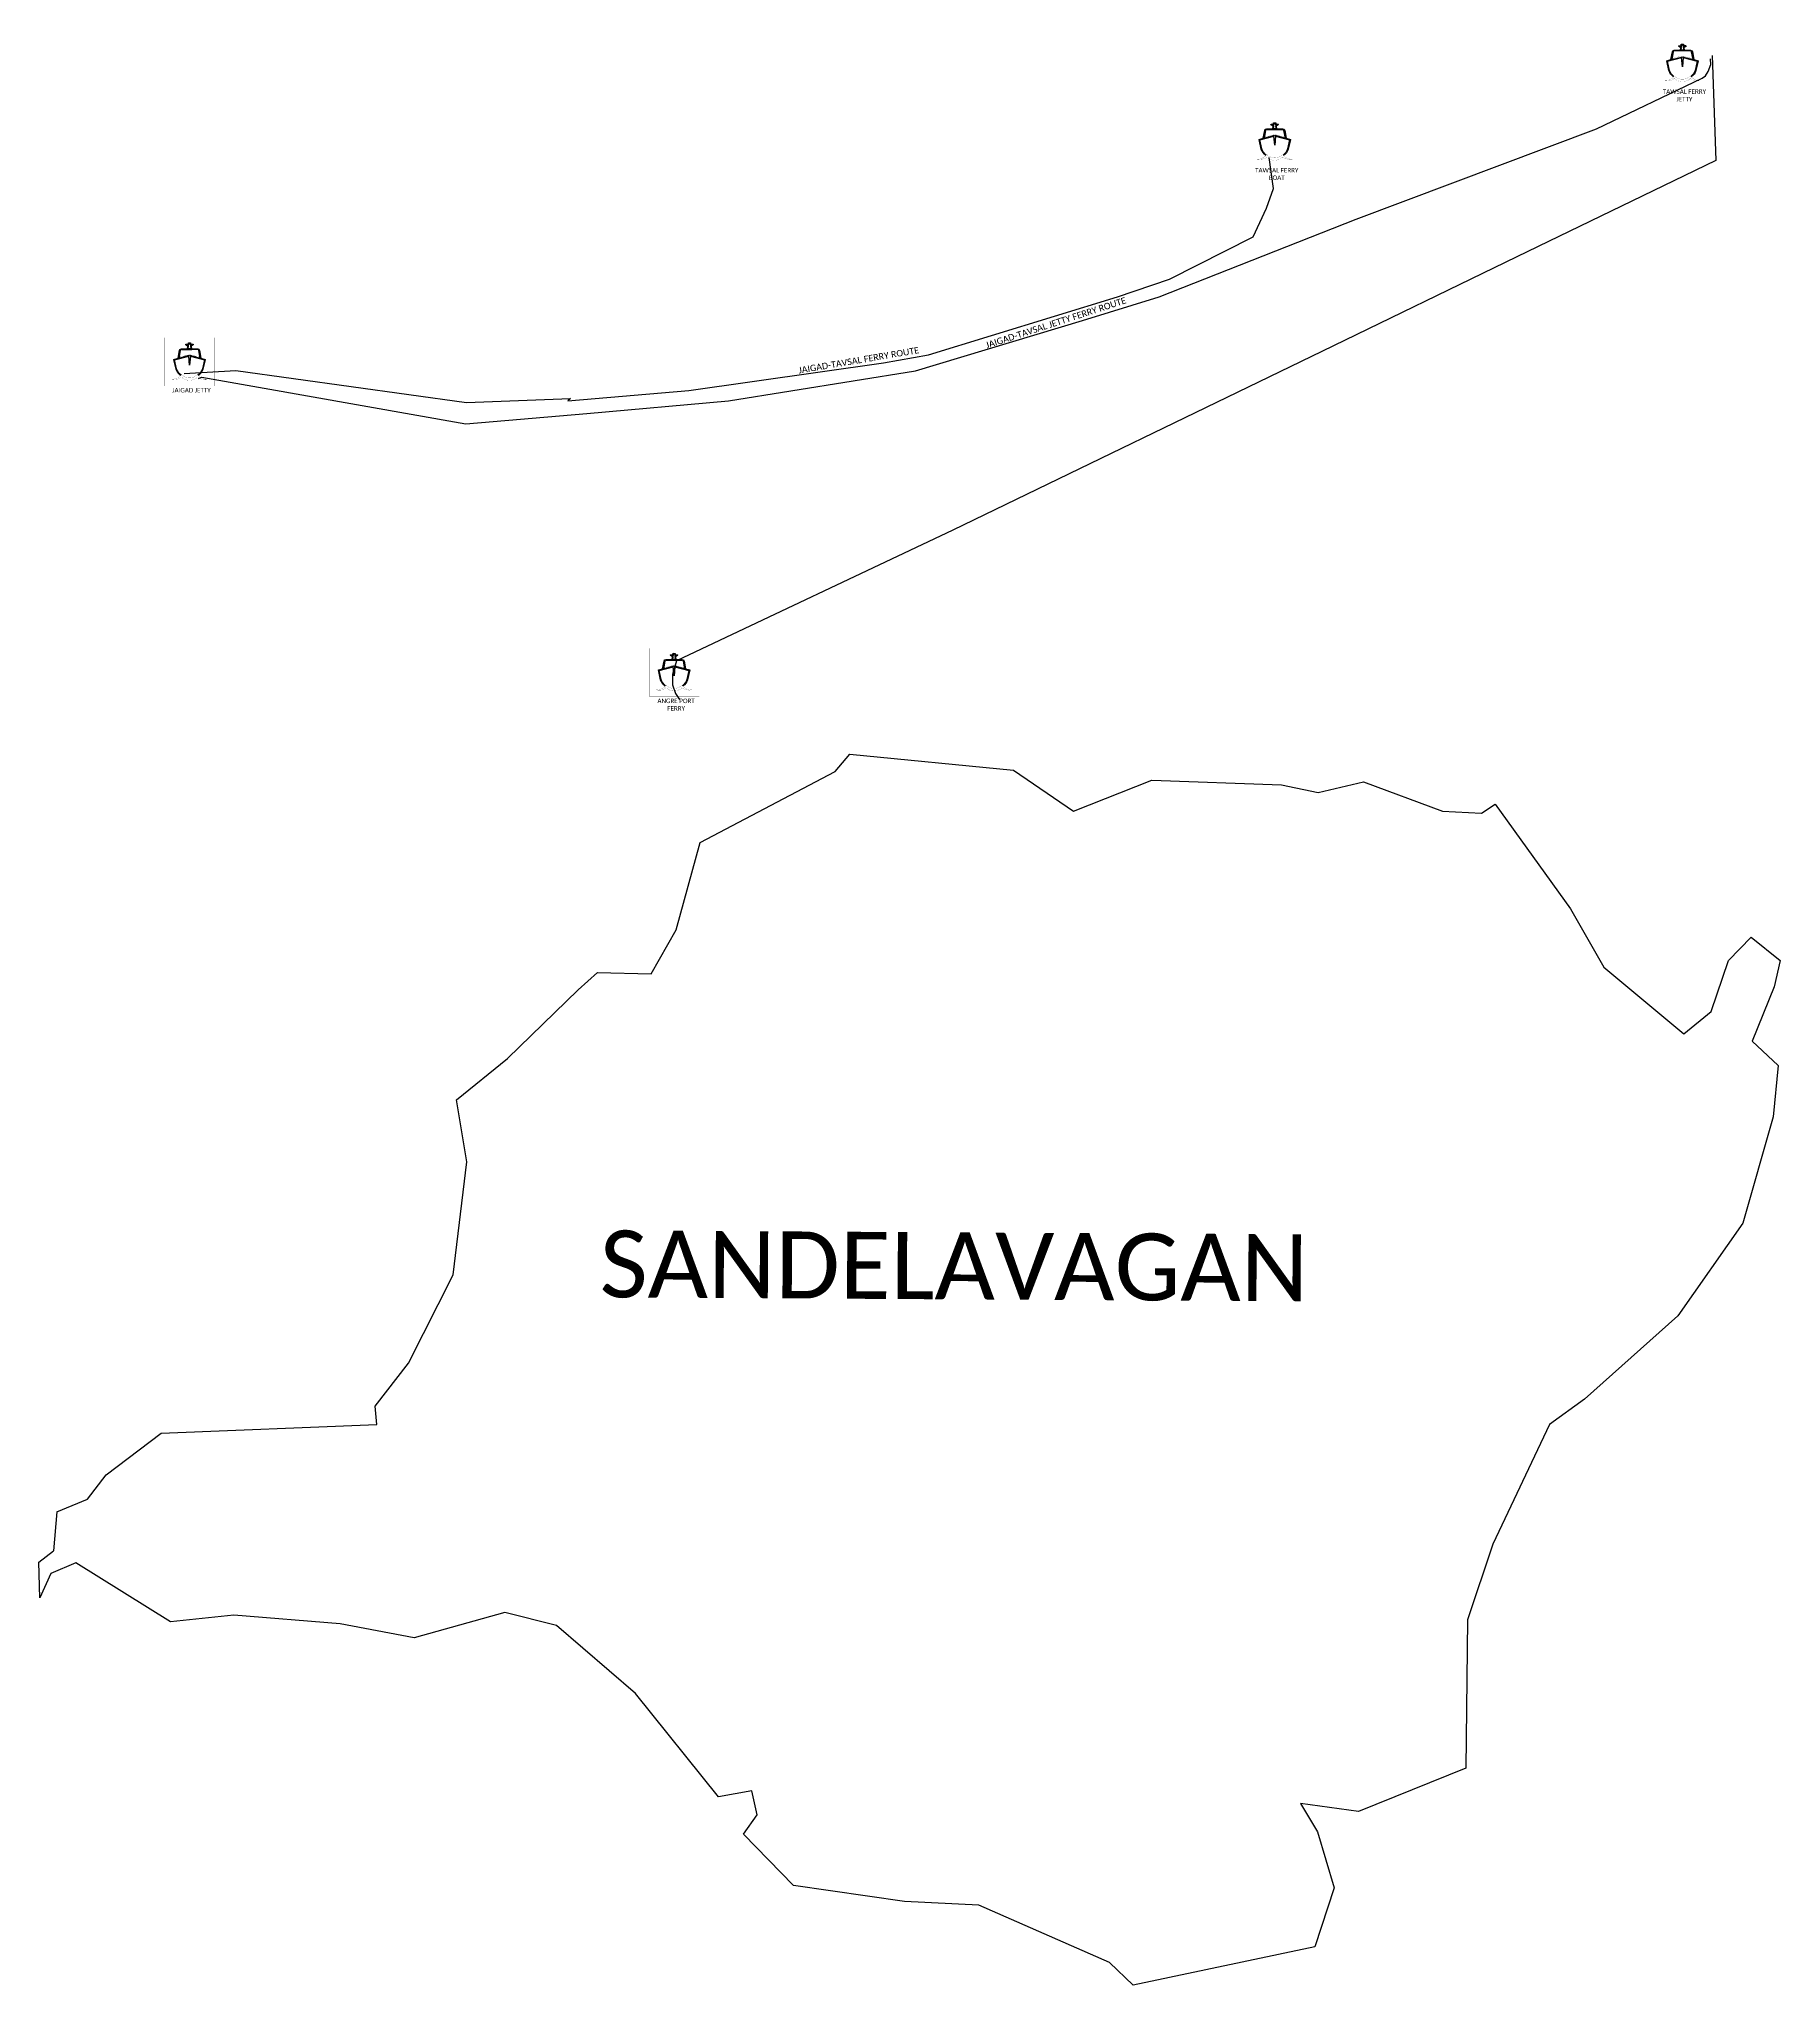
# Model space of a CAD drawing. Header units: metres. Extents: x 310965 to 313670, y 1910114 to 1913137.
import ezdxf

# ---------------------------------------------------------------- set-up
doc = ezdxf.new("R2010")
doc.units = ezdxf.units.M
for name, color, linetype in [('FERRY', 14, 'Continuous'), ('FERRY ROUTE', 5, 'Continuous'), ('FERRY ROUTE TEXT', 7, 'Continuous'), ('JETTY TEXT', 7, 'Continuous'), ('village', 3, 'Continuous'), ('VILLAGE NAME', 250, 'Continuous')]:
    doc.layers.add(name, color=color, linetype=linetype)
doc.styles.get("Standard").update_dxf_attribs({"font": 'calibri.ttf'})
doc.linetypes.add('FENCELINE2', pattern='A,0.25,-0.1,[132,ltypeshp.shx,S=0.1,R=0,X=-0.1,Y=0],-0.1,1', length=1.45)

# ---------------------------------------------------------------- blocks, each defined once
blk = doc.blocks.new('TUYJYHJ')
h = blk.add_hatch(color=256)
h.dxf.hatch_style = 1
h.paths.add_polyline_path([(-17427, 33760, 0.3927863), (-17566, 33889), (-18045, 33889), (-18075, 34080), (-17901, 34205), (-17918, 34237), (-18098, 34237), (-18112, 34354), (-18272, 34355), (-18285, 34236), (-18465, 34234), (-18482, 34202), (-18306, 34078), (-18333, 33889), (-18821, 33889, 0.3808527), (-18952, 33762), (-19066, 33168), (-19383, 33085), (-19217, 32340, 0.1416171), (-18869, 31851, 0.0136089), (-18837, 31886, -0.1415696), (-19171, 32353), (-19326, 33051), (-18254, 33330), (-18191, 32633), (-18127, 33330), (-17055, 33051), (-17210, 32353, -0.1421711), (-17546, 31885, 0.0134174), (-17514, 31849, 0.1421217), (-17165, 32340), (-16999, 33085), (-17315, 33168)])
h.paths.add_polyline_path([(-17377, 33184), (-18191, 33396), (-19003, 33184), (-18894, 33755, -0.3875835), (-18819, 33831), (-17566, 33831, -0.4030462), (-17485, 33753)], flags=16)
h.paths.add_polyline_path([(-17522, 33276), (-18153, 33444, 0.1099752), (-18246, 33444), (-18863, 33280, -0.3953326), (-18920, 33345), (-18859, 33724, -0.2949015), (-18804, 33783), (-17594, 33782, -0.3365152), (-17524, 33736), (-17447, 33341, -0.3840616)], flags=0)
h.paths.add_polyline_path([(-18093, 33889), (-18286, 33889), (-18255, 34100), (-18379, 34188), (-18243, 34190), (-18230, 34308), (-18154, 34307), (-18140, 34190), (-18003, 34190), (-18126, 34101)], flags=16)
at = {"const_width": 10}
blk.add_lwpolyline([(-20070, 34743), (-16263, 34743), (-16263, 31059), (-20070, 31059)], close=True, dxfattribs=at)
at = {"flags": 128}
for points in [[(-18869, 31851, -0.1416171), (-19217, 32340), (-19383, 33085), (-19066, 33168), (-18952, 33762, -0.3808527), (-18821, 33889), (-18333, 33889), (-18306, 34078), (-18482, 34202), (-18465, 34234), (-18285, 34236), (-18272, 34355), (-18112, 34354), (-18112, 34354), (-18098, 34237), (-17918, 34237), (-17901, 34205), (-18075, 34080), (-18045, 33889), (-17565, 33889), (-17565, 33889, -0.3919775), (-17427, 33760), (-17315, 33168), (-16999, 33085), (-17165, 32340, -0.1421217), (-17514, 31849)], [(-18837, 31886, -0.1415696), (-19171, 32353), (-19326, 33051), (-18254, 33330)], [(-17377, 33184), (-17485, 33753, 0.4019781), (-17565, 33831), (-18819, 33831, 0.3875835), (-18894, 33755), (-19003, 33184)], [(-18127, 33330), (-17055, 33051), (-17210, 32353, -0.1421711), (-17546, 31885)]]:
    blk.add_lwpolyline(points, format="xyb", dxfattribs=at)
for points in [[(-18286, 33889), (-18255, 34100), (-18379, 34188), (-18243, 34190), (-18230, 34308), (-18154, 34307), (-18140, 34190), (-18003, 34190), (-18126, 34101), (-18093, 33889)], [(-19003, 33184), (-18191, 33396), (-17377, 33184)], [(-18093, 33889), (-18286, 33889)], [(-18127, 33330), (-18191, 32633), (-18254, 33330)]]:
    blk.add_lwpolyline(points, dxfattribs=at)
at = {"const_width": 10, "flags": 128}
blk.add_lwpolyline([(-17594, 33782, -0.3365152), (-17524, 33736), (-17447, 33341, -0.3840616), (-17522, 33276), (-18153, 33444, 0.1099752), (-18246, 33444), (-18863, 33280, -0.3953326), (-18920, 33345), (-18859, 33724, -0.2949015), (-18804, 33783)], format="xyb", close=True, dxfattribs=at)
at = {"const_width": 10}
blk.add_lwpolyline([(-19531, 31574, 0.2463985), (-18801, 31932, 0.4206168), (-17584, 31932, 0.244555), (-16847, 31572, -0.2283367), (-17585, 31739, -0.420789), (-18798, 31742, -0.2663096)], format="xyb", close=True, dxfattribs=at)

msp = doc.modelspace()

# ---------------------------------------------------------------- linework, layer by layer
at = {"color": 3, "flags": 128}
msp.add_lwpolyline([(310992.9, 1910849.2), (310987.4, 1910788.2)], dxfattribs=at)
at = {"layer": 'FERRY ROUTE', "linetype": 'FENCELINE2', "ltscale": 10}
for points in [[(313564.4, 1913111.2), (313570.1, 1912948.1), (313260.6, 1912798.5), (312957.9, 1912651.4), (312384.5, 1912373.7), (311955.2, 1912170.8), (311949.2, 1912149.9), (311949.3, 1912133.4), (311953.6, 1912120.2), (311960.2, 1912110.8)], [(311212.6, 1912609.4), (311218.1, 1912611.5), (311306.2, 1912595.8), (311627.9, 1912539.1), (311816.3, 1912555.3), (312036, 1912575), (312326.4, 1912621.3), (312586.2, 1912699.5), (312705.4, 1912736.5), (313011.3, 1912857.1), (313384.6, 1912997.5), (313548.8, 1913075.8), (313553.7, 1913079.7), (313558, 1913086.6), (313562.2, 1913097.5), (313561.8, 1913106.3)], [(311190.6, 1912617.2), (311270.7, 1912621.9), (311629.3, 1912572.2), (311790.7, 1912578.5), (311786.5, 1912574.7), (311974.7, 1912591.1), (312276.9, 1912633.8), (312347, 1912646.1), (312640.6, 1912736.3), (312721.4, 1912763.6), (312851, 1912829.6), (312871.7, 1912874), (312883, 1912904.9), (312876.3, 1912952.8)]]:
    msp.add_lwpolyline(points, dxfattribs=at)
at = {"layer": 'village', "color": 3}
for points in [[(310992.9, 1910849.2, 0), (311040.4, 1910868.7, 0), (311069.4, 1910906.6, 0), (311154.9, 1910971.1, 0), (311489.9, 1910984.5, 0), (311487.5, 1911013.2, 0), (311538.8, 1911080, 0), (311608.3, 1911216.9, 0), (311629.8, 1911392.6, 0), (311613.5, 1911488.8, 0), (311692.7, 1911553.1, 0), (311802.7, 1911660, 0), (311832.6, 1911686.6, 0), (311915.8, 1911684.5, 0), (311954.8, 1911753.1, 0), (311992.3, 1911888.9, 0), (312201.9, 1911999.2, 0), (312224.5, 1912025.8, 0), (312478.7, 1912001, 0), (312572.1, 1911937.6, 0), (312693.9, 1911985.5, 0), (312895.4, 1911978.2, 0), (312952.1, 1911966.3, 0), (313022.7, 1911982.9, 0), (313145.4, 1911937.2, 0), (313205.8, 1911934.5, 0), (313227.3, 1911948.1, 0), (313344.1, 1911785.6, 0), (313395.9, 1911695, 0), (313520.3, 1911591.7, 0), (313562.7, 1911626.4, 0), (313589.8, 1911705.3, 0), (313625.1, 1911741.9, 0), (313669.8, 1911705.6, 0), (313660.8, 1911664.3, 0), (313626.3, 1911580.3, 0), (313666.6, 1911542.5, 0), (313659, 1911462.4, 0), (313611.7, 1911297.2, 0), (313510.8, 1911153.5, 0), (313365.8, 1911024.1, 0), (313311.4, 1910984.5, 0), (313223.6, 1910798.8, 0), (313184.3, 1910681.3, 0), (313181.6, 1910451, 0), (313014.8, 1910383.6, 0), (312924.9, 1910395.7, 0), (312951, 1910351.6, 0), (312976.9, 1910264.8, 0), (312947.2, 1910173, 0), (312665, 1910113.8, 0), (312627.8, 1910148.7, 0), (312425.2, 1910237.8, 0), (312309.5, 1910243.4, 0), (312137.2, 1910268.6, 0), (312059.5, 1910348.2, 0), (312080.8, 1910378.3, 0)], [(312080.8, 1910378.3, 0), (312072.2, 1910415.4, 0), (312020.5, 1910406.4, 0), (311891.8, 1910566.9, 0), (311769.2, 1910672.5, 0), (311688.5, 1910692.6, 0), (311547.8, 1910653, 0), (311432.9, 1910674.9, 0), (311267.7, 1910688.5, 0), (311169.5, 1910678, 0), (311022.2, 1910769.5, 0), (310983.2, 1910753.3, 0), (310966.3, 1910715.4, 0), (310964.9, 1910771, 0), (310987.4, 1910788.2, 0)]]:
    msp.add_polyline3d(points, dxfattribs=at)

# ---------------------------------------------------------------- block references
at = {"layer": 'FERRY', "xscale": 0.02037768688584161, "yscale": 0.02037768688584161, "zscale": 0.02037768688584161}
for p in [(313888.7, 1912428.9), (313255.4, 1912306.8), (311569.5, 1911965), (312322.3, 1911482.5)]:
    msp.add_blockref('TUYJYHJ', p, dxfattribs=at)

# ---------------------------------------------------------------- texts
at = {"layer": 'FERRY ROUTE TEXT', "char_height": 10, "attachment_point": 1}
for s, insert, rotation in [('JAIGAD-TAVSAL JETTY FERRY ROUTE', (312434.4, 1912665.6), 17.9902), ('JAIGAD-TAVSAL FERRY ROUTE', (312144.2, 1912627), 9.6553)]:
    msp.add_mtext_dynamic_manual_height_columns(s, width=316.606, gutter_width=1, heights=[0], dxfattribs=dict(at, insert=insert, rotation=rotation))
at = {"layer": 'JETTY TEXT', "char_height": 7, "width": 73.49, "attachment_point": 1}
for s, insert in [('\\pxqc;TAWSAL FERRY JETTY', (313484.4, 1913058.7)), ('\\pxqc;TAWSAL FERRY BOAT', (312851.1, 1912936.5)), ('\\pxqc;JAIGAD JETTY', (311165.2, 1912594.8)), ('\\pxqc;ANGRE PORT FERRY ', (311918, 1912112.2))]:
    msp.add_mtext(s, dxfattribs=dict(at, insert=insert))
at = {"layer": 'VILLAGE NAME', "insert": (311836.5, 1911286.2), "char_height": 104.042, "attachment_point": 1, "rotation": 359.6762}
msp.add_mtext_dynamic_manual_height_columns('{\\fCalibri|b0|i0|c0|p34;SANDELAVAGAN}', width=1419.772, gutter_width=520.2, heights=[0], dxfattribs=at)

doc.saveas('drawing.dxf')
